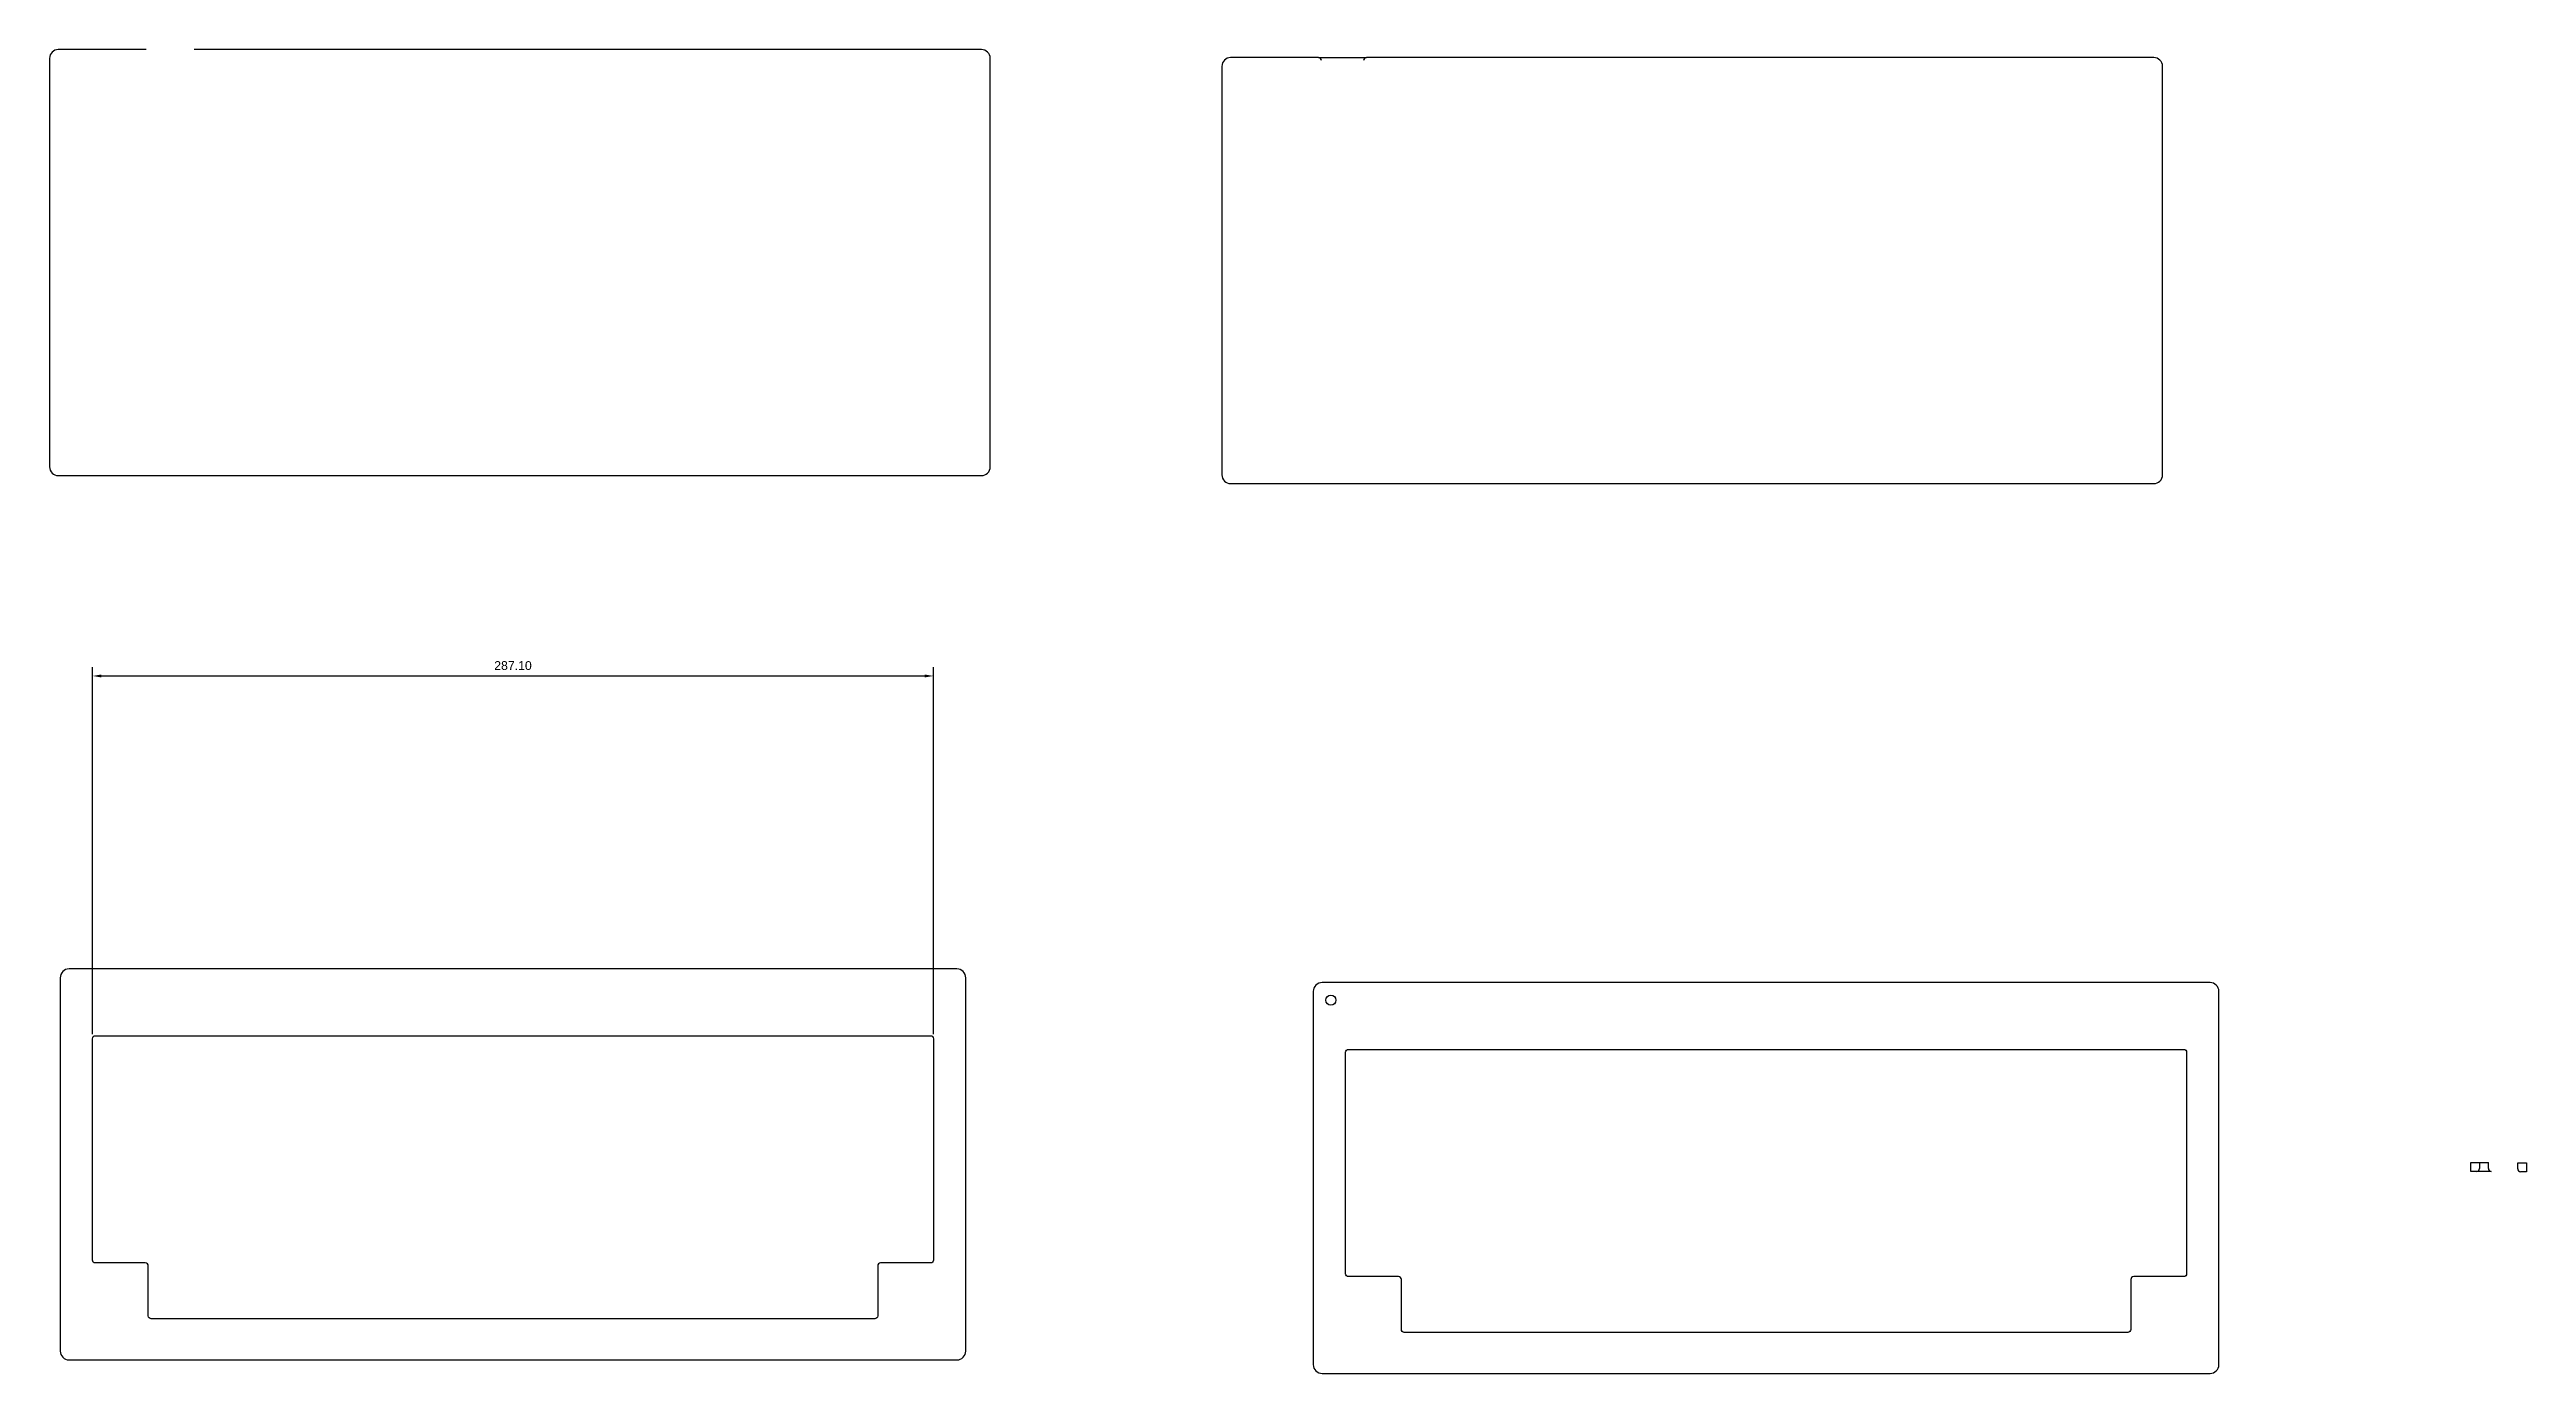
# Model space of a CAD drawing. Header units: millimetres. Extents: x -7565 to 5748, y -10126 to 3805.
# Drawn here: x 4902 to 5748, y -9557 to -9105 of the extents above; entities that cross this region are included whole.
import ezdxf

# ---------------------------------------------------------------- set-up
doc = ezdxf.new("R2010")
doc.units = ezdxf.units.MM
doc.layers.get('Defpoints').update_dxf_attribs({"color": 3})
doc.styles.get("Standard").update_dxf_attribs({"font": 'arial.ttf'})
doc.dimstyles.new('Civil-Metric', dxfattribs={"dimtxt": 3, "dimasz": 3, "dimexe": 3, "dimexo": 1.5, "dimgap": 2, "dimtad": 1, "dimzin": 3, "dimdsep": 46, "dimtxsty": 'Standard', "dimcen": 3, "dimazin": 2, "dimtfac": 1, "dimtofl": 0, "dimtmove": 0, "dimatfit": 3, "dimfxl": 1, "dimfrac": 1, "dimtolj": 1, "dimtzin": 0, "dimarcsym": 0})

msp = doc.modelspace()

# ---------------------------------------------------------------- blocks, each defined once
blk = doc.blocks.new('*D53')
at = {"color": 0, "lineweight": -2, "transparency": 16777216}
for p, q in [((4916.81, -9441.18), (4916.81, -9315.88)), ((5203.91, -9441.18), (5203.91, -9315.88)), ((4919.81, -9318.88), (5200.91, -9318.88))]:
    blk.add_line(p, q, dxfattribs=at)
at = {"color": 0, "transparency": 16777216}
for points in [[(4919.81, -9318.38), (4919.81, -9319.38), (4916.81, -9318.88)], [(5200.91, -9318.38), (5200.91, -9319.38), (5203.91, -9318.88)]]:
    blk.add_solid(points, dxfattribs=at)
at = {"layer": 'Defpoints', "color": 0, "transparency": 16777216}
for p in [(5203.91, -9318.88), (4916.81, -9442.68), (5203.91, -9442.68)]:
    blk.add_point(p, dxfattribs=at)
at = {"color": 0, "transparency": 16777216, "insert": (5060.36, -9315.35), "char_height": 3, "attachment_point": 5}
blk.add_mtext('\\A1;287.10', dxfattribs=at)

# ---------------------------------------------------------------- dimensions: what is measured, and where the dimension line sits
dim = msp.add_linear_dim(base=(5203.908, -9318.883), p1=(4916.808, -9442.68), p2=(5203.908, -9442.68), angle=180, dimstyle='Civil-Metric')
dim.commit()
dim.dimension.update_dxf_attribs({"geometry": '*D53', "text_midpoint": (5060.358, -9315.351)})

# ---------------------------------------------------------------- linework, layer by layer
for p, q in [((4935.158, -9105.091), (4905.158, -9105.091)), ((5220.258, -9105.091), (4951.558, -9105.091)), ((4902.158, -9108.091), (4902.158, -9247.491)), ((5223.258, -9247.491), (5223.258, -9108.091)), ((5302.341, -9110.85), (5302.341, -9250.25)), ((5335.341, -9107.85), (5305.341, -9107.85)), ((5335.341, -9107.85), (5351.741, -9107.85)), ((5620.441, -9107.85), (5351.741, -9107.85)), ((5623.441, -9250.25), (5623.441, -9110.85)), ((4905.158, -9250.491), (5220.258, -9250.491)), ((5305.341, -9253.25), (5620.441, -9253.25)), ((5728.657, -9484.983), (5731.657, -9484.983)), ((5728.657, -9487.983), (5728.657, -9484.983)), ((5731.657, -9484.983), (5731.657, -9486.983)), ((5731.657, -9484.983), (5734.657, -9484.983)), ((5734.657, -9486.983), (5734.657, -9484.983)), ((5744.668, -9485.094), (5747.668, -9485.094)), ((5744.668, -9487.094), (5744.668, -9485.094)), ((5747.668, -9485.094), (5747.668, -9488.094)), ((5730.657, -9487.983), (5728.657, -9487.983)), ((5735.657, -9487.983), (5730.657, -9487.983)), ((5747.668, -9488.094), (5745.668, -9488.094))]:
    msp.add_line(p, q)
for points in [[(5214.908, -9549.28), (5214.908, -9421.88, 0.4142136), (5211.908, -9418.88), (4908.808, -9418.88, 0.4142136), (4905.808, -9421.88), (4905.808, -9549.28, 0.4142136), (4908.808, -9552.28), (5211.908, -9552.28, 0.4142136)], [(5642.659, -9553.926), (5642.659, -9426.526, 0.4142136), (5639.659, -9423.526), (5336.559, -9423.526, 0.4142136), (5333.559, -9426.526), (5333.559, -9553.926, 0.4142136), (5336.559, -9556.926), (5639.659, -9556.926, 0.4142136)], [(5184.858, -9520.23), (5184.858, -9537.28, -0.4142136), (5183.858, -9538.28), (4936.858, -9538.28, -0.4142136), (4935.858, -9537.28), (4935.858, -9520.23, 0.4142136), (4934.858, -9519.23), (4917.808, -9519.23, -0.4142136), (4916.808, -9518.23), (4916.808, -9442.68, -0.4142136), (4917.808, -9441.68), (5202.908, -9441.68, -0.4142136), (5203.908, -9442.68), (5203.908, -9518.23, -0.4142136), (5202.908, -9519.23), (5185.858, -9519.23, 0.4142136)], [(5612.609, -9524.876), (5612.609, -9541.926, -0.4142136), (5611.609, -9542.926), (5364.609, -9542.926, -0.4142136), (5363.609, -9541.926), (5363.609, -9524.876, 0.4142136), (5362.609, -9523.876), (5345.559, -9523.876, -0.4142136), (5344.559, -9522.876), (5344.559, -9447.326, -0.4142136), (5345.559, -9446.326), (5630.659, -9446.326, -0.4142136), (5631.659, -9447.326), (5631.659, -9522.876, -0.4142136), (5630.659, -9523.876), (5613.609, -9523.876, 0.4142136)]]:
    msp.add_lwpolyline(points, format="xyb", close=True)
msp.add_circle((5339.559, -9429.526), 1.7)
for centre, radius, start, end in [((4905.158, -9108.091), 3, 90, 180), ((5220.258, -9108.091), 3, 0, 90), ((5305.341, -9110.85), 3, 90, 180), ((5335.341, -9108.85), 1, 0, 90), ((5351.741, -9108.85), 1, 90, 180), ((5620.441, -9110.85), 3, 0, 90), ((4905.158, -9247.491), 3, 180, 270), ((5220.258, -9247.491), 3, 270, 0), ((5305.341, -9250.25), 3, 180, 270), ((5620.441, -9250.25), 3, 270, 0), ((5730.657, -9486.983), 1, 270, 0), ((5735.657, -9486.983), 1, 180, 270), ((5745.668, -9487.094), 1, 180, 270)]:
    msp.add_arc(centre, radius, start, end)

msp.set_redraw_order([(e.dxf.handle, doc.entitydb.next_handle()) for e in msp.query("TEXT MTEXT ATTDEF DIMENSION ARC_DIMENSION")])  # texts and dimensions are drawn at this point

doc.saveas('drawing.dxf')
